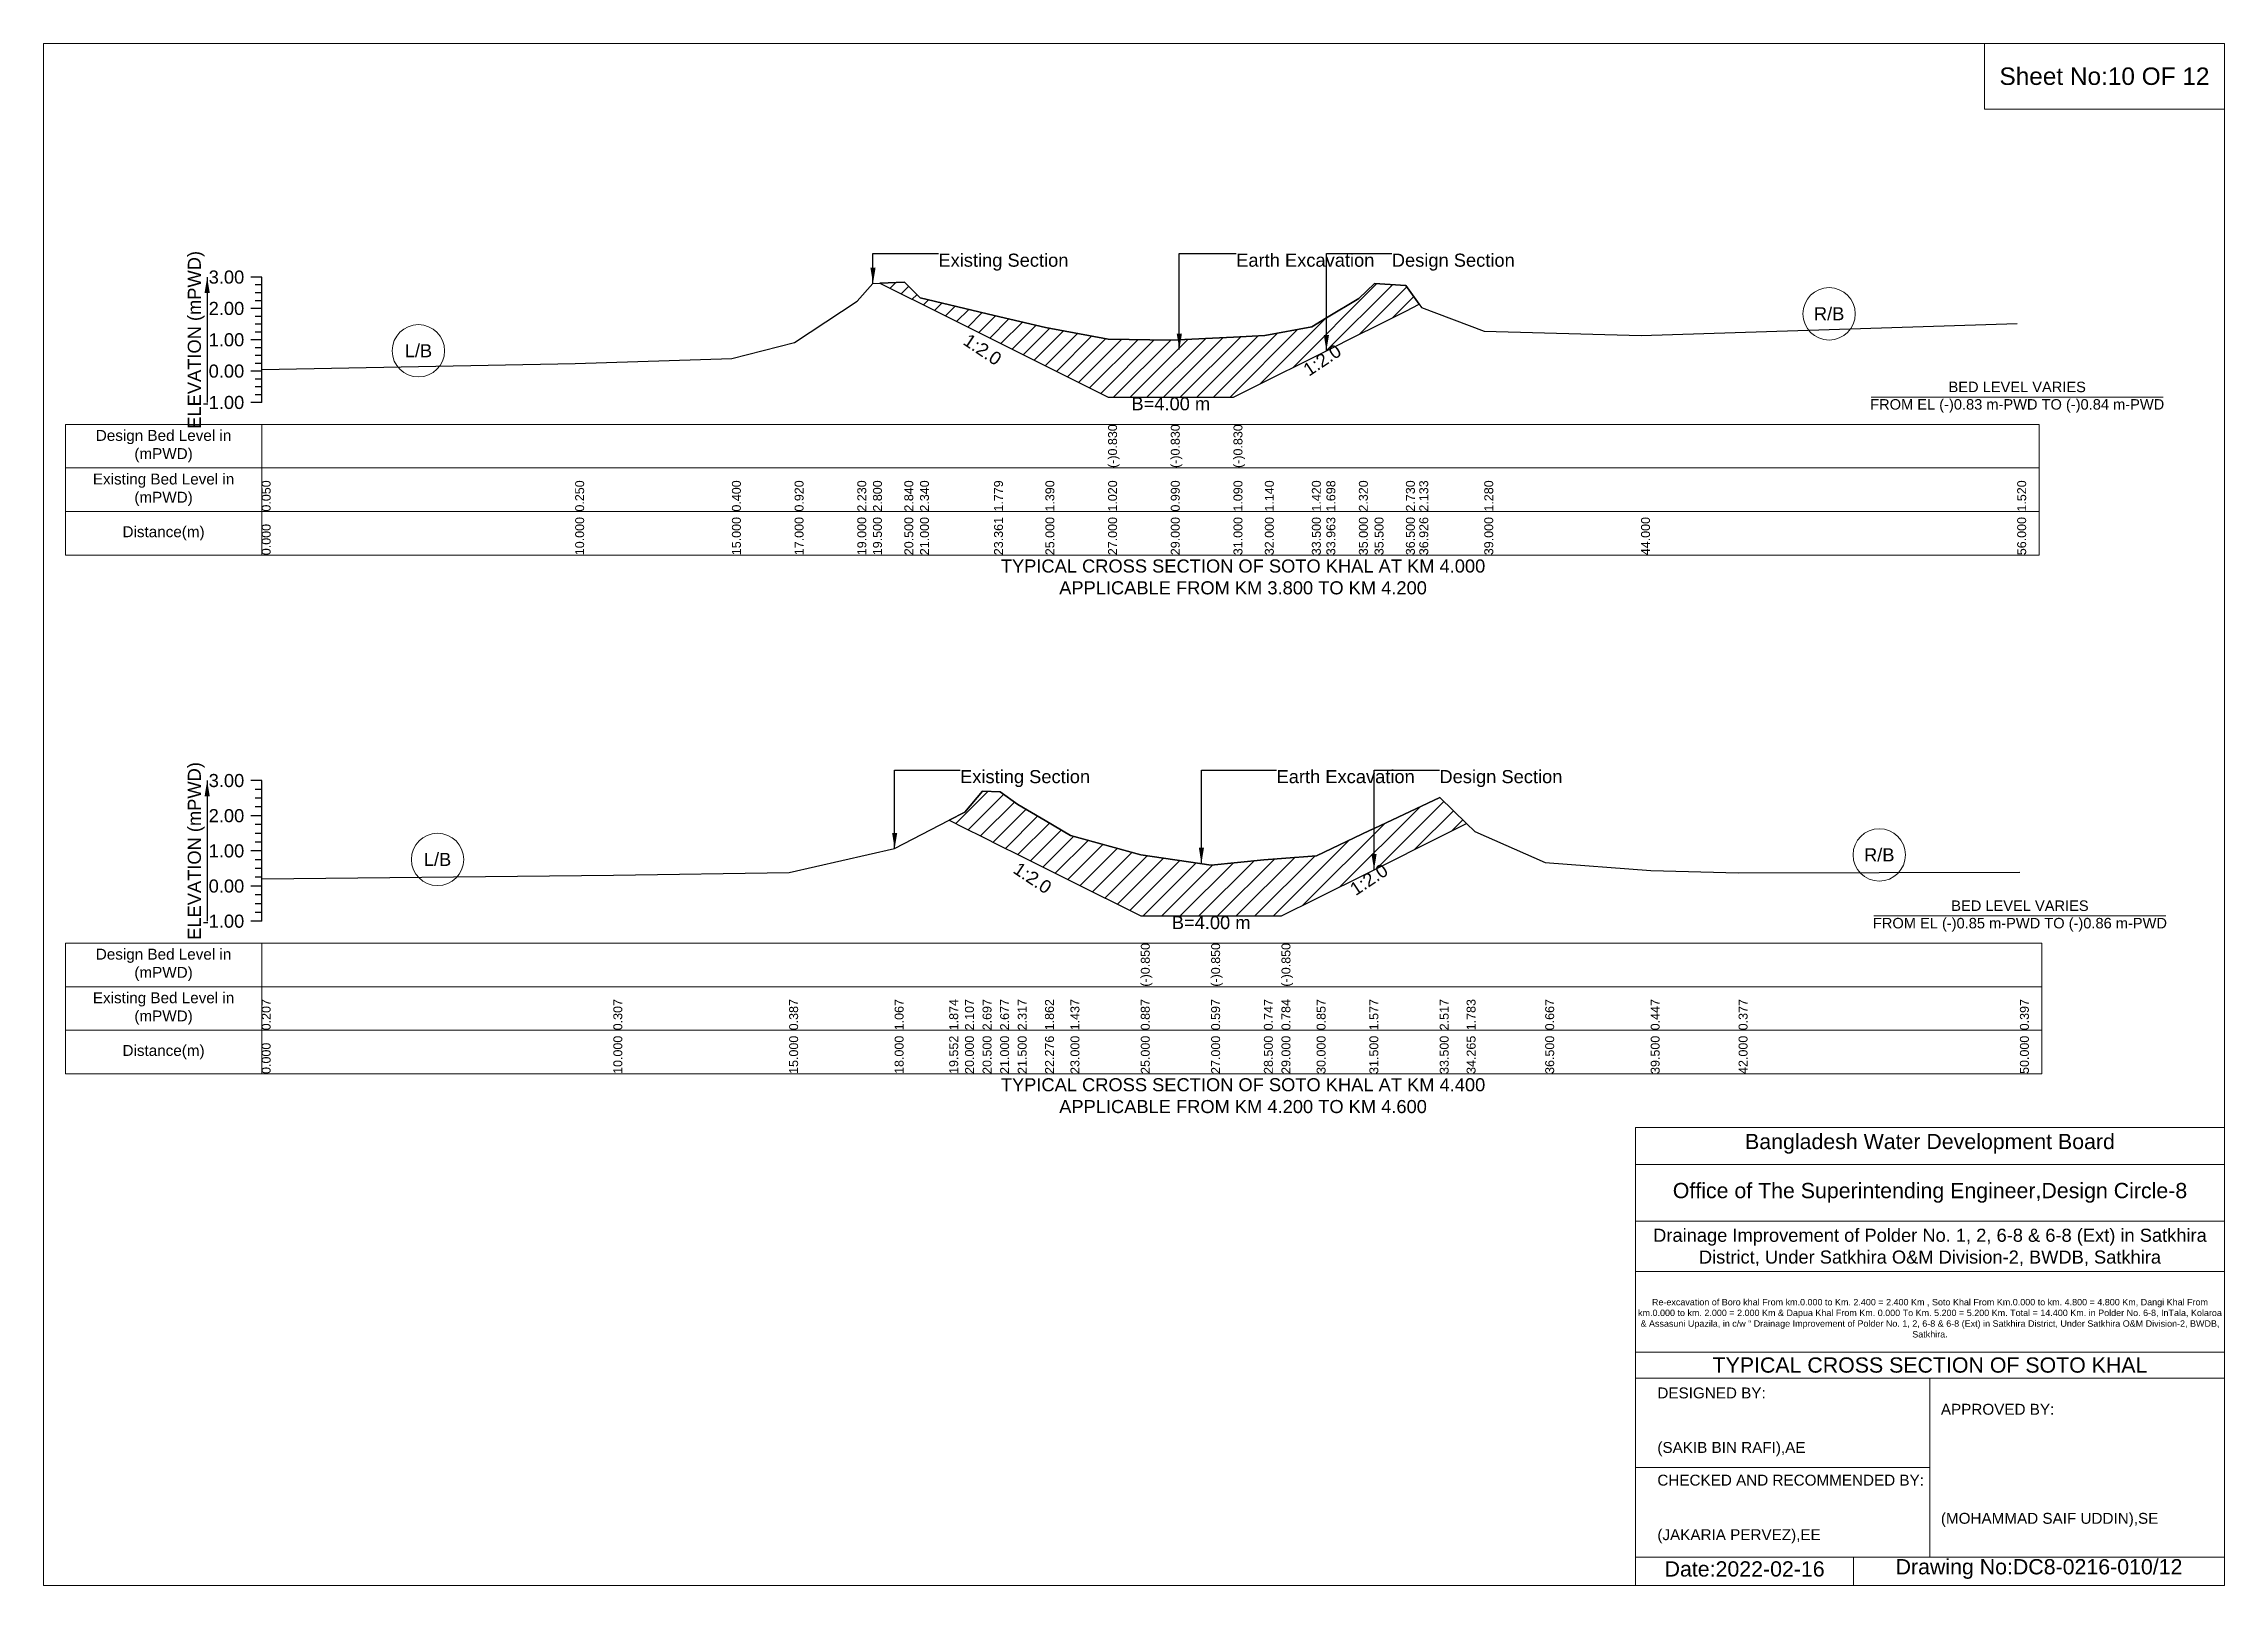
# Model space of a CAD drawing. Header units: inches. Extents: x 91000 to 538000, y -5656 to 0.
# Drawn here: x 190000 to 198000, y -5656 to 0 of the extents above; entities that cross this region are included whole.
import ezdxf

# ---------------------------------------------------------------- set-up
doc = ezdxf.new("R2010")
doc.units = ezdxf.units.IN
doc.header["$LTSCALE"] = 7
doc.header["$MEASUREMENT"] = 0
for name, color, linetype, lineweight in [('Cross section Data Border', 7, 'Continuous', 9), ('Cross Section Labels', 7, 'Continuous', 9), ('Existing_Bed_Level for Xsection', 7, 'Continuous', 25)]:
    doc.layers.add(name, color=color, linetype=linetype, lineweight=lineweight)
doc.styles.get("Standard").update_dxf_attribs({"font": 'arial.ttf'})
doc.dimstyles.get("Standard").update_dxf_attribs({"dimtxt": 45, "dimasz": 60, "dimexe": 0.18, "dimexo": 0.0625, "dimgap": 0.09, "dimtad": 0, "dimtih": 1, "dimtoh": 1, "dimdec": 4, "dimzin": 0, "dimdsep": 46, "dimtxsty": 'Standard', "dimcen": 0.09, "dimadec": 0, "dimazin": 0, "dimtfac": 1, "dimtdec": 4, "dimtofl": 0, "dimtmove": 0, "dimatfit": 3, "dimfxl": 1, "dimtolj": 1, "dimtzin": 0, "dimarcsym": 0})

msp = doc.modelspace()

# ---------------------------------------------------------------- texts
at = {"layer": 'Cross section Data Border', "char_height": 40, "width": 640, "attachment_point": 5}
for s, insert in [('Design Bed Level in (mPWD)', (190440, -1476.75)), ('Existing Bed Level in (mPWD)', (190440, -1636.75)), ('Distance(m)', (190440, -1796.75)), ('Design Bed Level in (mPWD)', (190440, -3379.703)), ('Existing Bed Level in (mPWD)', (190440, -3539.703)), ('Distance(m)', (190440, -3699.703))]:
    msp.add_mtext(s, dxfattribs=dict(at, insert=insert))
at = {"layer": 'Cross Section Labels'}
for s, insert, char_height, attachment_point in [('Sheet No:10 OF 12', (197560, -120), 64, 5), ('Existing Section', (193282.5, -770.5), 48, 1), ('Earth Excavation', (194375, -770.5), 48, 1), ('Design Section', (194945.76316, -770.5), 48, 1), ('R/B', (196550, -991.3), 48, 5), ('L/B', (191375, -1127), 48, 5), ('BED LEVEL VARIES ^JFROM EL (-)0.83 m-PWD TO (-)0.84 m-PWD', (197240, -1297.2), 38.4, 5), ('B=4.00 m', (194135, -1297.2), 48, 2), ('TYPICAL CROSS SECTION OF SOTO KHAL AT KM 4.000^JAPPLICABLE FROM KM 3.800 TO KM 4.200', (194400, -1956.75), 48, 5), ('Existing Section', (193362, -2665.003), 48, 1), ('Earth Excavation', (194523, -2665.003), 48, 1), ('Design Section', (195120.59692, -2665.003), 48, 1), ('R/B', (196734, -2976.28), 48, 5), ('L/B', (191445, -2993.05), 48, 5), ('B=4.00 m', (194283, -3200.353), 48, 2), ('BED LEVEL VARIES ^JFROM EL (-)0.85 m-PWD TO (-)0.86 m-PWD', (197250, -3200.353), 38.4, 5), ('TYPICAL CROSS SECTION OF SOTO KHAL AT KM 4.400^JAPPLICABLE FROM KM 4.200 TO KM 4.600', (194400, -3859.703), 48, 5), ('Bangladesh Water Development Board', (196920, -4036), 56, 5), ('Office of The Superintending Engineer,Design Circle-8', (196920, -4216), 56, 5)]:
    msp.add_mtext(s, dxfattribs=dict(at, insert=insert, char_height=char_height, attachment_point=attachment_point))
at = {"layer": 'Cross Section Labels', "char_height": 48, "attachment_point": 2}
for insert, rotation in [((193457.77778, -1102.33889), 326.309932474), ((194677.01316, -1141.19342), 33.690067526), ((193641.35147, -3040.77874), 326.309932474), ((194848.34692, -3046.67954), 33.690067526)]:
    msp.add_mtext('1:2.0', dxfattribs=dict(at, insert=insert, rotation=rotation))
at = {"layer": 'Cross Section Labels'}
for s, insert, char_height, width, attachment_point in [('Drainage Improvement of Polder No. 1, 2, 6-8 & 6-8 (Ext) in Satkhira District, Under Satkhira O&M Division-2, BWDB, Satkhira', (196920, -4416), 48, 2240, 5), ('Re-excavation of Boro khal From km.0.000 to Km. 2.400 = 2.400 Km , Soto Khal From Km.0.000 to km. 4.800 = 4.800 Km, Dangi Khal From km.0.000 to km. 2.000 = 2.000 Km & Dapua Khal From Km. 0.000 To Km. 5.200 = 5.200 Km. Total = 14.400 Km. in Polder No. 6-8, InTala, Kolaroa & Assasuni Upazila, in c/w “ Drainage Improvement of Polder No. 1, 2, 6-8 & 6-8 (Ext) in Satkhira District, Under Satkhira O&M Division-2, BWDB, Satkhira.', (196920, -4676), 23.56497918, 2160, 5), ('TYPICAL CROSS SECTION OF SOTO KHAL', (196920, -4848), 56, 2240, 5), ('DESIGNED BY:^J^J^J(SAKIB BIN RAFI),AE', (195920, -5056), 40, 1120, 4), ('APPROVED BY:^J^J^J^J^J^J(MOHAMMAD SAIF UDDIN),SE', (196960, -5216), 40, 1120, 4), ('CHECKED AND RECOMMENDED BY:^J^J^J(JAKARIA PERVEZ),EE', (195920, -5376), 40, 1120, 4), ('Date:2022-02-16', (196240, -5596), 56, 1120, 5), ('Drawing No:DC8-0216-010/12', (197320, -5596), 56, 1760, 5)]:
    msp.add_mtext(s, dxfattribs=dict(at, insert=insert, char_height=char_height, width=width, attachment_point=attachment_point))
at = {"layer": 'Existing_Bed_Level for Xsection', "rotation": 90}
for s, insert, char_height, attachment_point in [('ELEVATION (mPWD)', (190560, -1086.75), 48, 5), ('(-)0.830', (193905, -1556.75), 32.8, 1), ('(-)0.830', (194135, -1556.75), 32.8, 1), ('(-)0.830', (194365, -1556.75), 32.8, 1), ('0.050', (190800, -1716.75), 32.8, 1), ('0.250', (191950, -1716.75), 32.8, 1), ('0.400', (192525, -1716.75), 32.8, 1), ('0.920', (192755, -1716.75), 32.8, 1), ('2.230', (192985, -1716.75), 32.8, 1), ('2.800', (193042.5, -1716.75), 32.8, 1), ('2.840', (193157.5, -1716.75), 32.8, 1), ('2.340', (193215, -1716.75), 32.8, 1), ('1.779', (193486.52778, -1716.75), 32.8, 1), ('1.390', (193675, -1716.75), 32.8, 1), ('1.020', (193905, -1716.75), 32.8, 1), ('0.990', (194135, -1716.75), 32.8, 1), ('1.090', (194365, -1716.75), 32.8, 1), ('1.140', (194480, -1716.75), 32.8, 1), ('1.420', (194652.5, -1716.75), 32.8, 1), ('1.698', (194705.76316, -1716.75), 32.8, 1), ('2.320', (194825, -1716.75), 32.8, 1), ('2.730', (194997.5, -1716.75), 32.8, 1), ('2.133', (195046.52632, -1716.75), 32.8, 1), ('1.280', (195285, -1716.75), 32.8, 1), ('1.520', (197240, -1716.75), 32.8, 1), ('10.000', (191950, -1876.75), 32.8, 1), ('15.000', (192525, -1876.75), 32.8, 1), ('17.000', (192755, -1876.75), 32.8, 1), ('19.000', (192985, -1876.75), 32.8, 1), ('19.500', (193042.5, -1876.75), 32.8, 1), ('20.500', (193157.5, -1876.75), 32.8, 1), ('21.000', (193215, -1876.75), 32.8, 1), ('23.361', (193486.52778, -1876.75), 32.8, 1), ('25.000', (193675, -1876.75), 32.8, 1), ('27.000', (193905, -1876.75), 32.8, 1), ('29.000', (194135, -1876.75), 32.8, 1), ('31.000', (194365, -1876.75), 32.8, 1), ('32.000', (194480, -1876.75), 32.8, 1), ('33.500', (194652.5, -1876.75), 32.8, 1), ('33.963', (194705.76316, -1876.75), 32.8, 1), ('35.000', (194825, -1876.75), 32.8, 1), ('35.500', (194882.5, -1876.75), 32.8, 1), ('36.500', (194997.5, -1876.75), 32.8, 1), ('36.926', (195046.52632, -1876.75), 32.8, 1), ('39.000', (195285, -1876.75), 32.8, 1), ('44.000', (195860, -1876.75), 32.8, 1), ('56.000', (197240, -1876.75), 32.8, 1), ('0.000', (190800, -1876.75), 32.8, 1), ('ELEVATION (mPWD)', (190560, -2961.703), 48, 5), ('(-)0.850', (194025, -3459.703), 32.8, 1), ('(-)0.850', (194283, -3459.703), 32.8, 1), ('(-)0.850', (194541, -3459.703), 32.8, 1), ('0.207', (190800, -3619.703), 32.8, 1), ('0.307', (192090, -3619.703), 32.8, 1), ('0.387', (192735, -3619.703), 32.8, 1), ('1.067', (193122, -3619.703), 32.8, 1), ('1.874', (193322.20294, -3619.703), 32.8, 1), ('2.107', (193380, -3619.703), 32.8, 1), ('2.697', (193444.5, -3619.703), 32.8, 1), ('2.677', (193509, -3619.703), 32.8, 1), ('2.317', (193573.5, -3619.703), 32.8, 1), ('1.862', (193673.60147, -3619.703), 32.8, 1), ('1.437', (193767, -3619.703), 32.8, 1), ('0.887', (194025, -3619.703), 32.8, 1), ('0.597', (194283, -3619.703), 32.8, 1), ('0.747', (194476.5, -3619.703), 32.8, 1), ('0.784', (194541, -3619.703), 32.8, 1), ('0.857', (194670, -3619.703), 32.8, 1), ('1.577', (194863.5, -3619.703), 32.8, 1), ('2.517', (195121.5, -3619.703), 32.8, 1), ('1.783', (195220.19384, -3619.703), 32.8, 1), ('0.667', (195508.5, -3619.703), 32.8, 1), ('0.447', (195895.5, -3619.703), 32.8, 1), ('0.377', (196218, -3619.703), 32.8, 1), ('0.397', (197250, -3619.703), 32.8, 1), ('0.000', (190800, -3779.703), 32.8, 1), ('10.000', (192090, -3779.703), 32.8, 1), ('15.000', (192735, -3779.703), 32.8, 1), ('18.000', (193122, -3779.703), 32.8, 1), ('19.552', (193322.20294, -3779.703), 32.8, 1), ('20.000', (193380, -3779.703), 32.8, 1), ('20.500', (193444.5, -3779.703), 32.8, 1), ('21.000', (193509, -3779.703), 32.8, 1), ('21.500', (193573.5, -3779.703), 32.8, 1), ('22.276', (193673.60147, -3779.703), 32.8, 1), ('23.000', (193767, -3779.703), 32.8, 1), ('25.000', (194025, -3779.703), 32.8, 1), ('27.000', (194283, -3779.703), 32.8, 1), ('28.500', (194476.5, -3779.703), 32.8, 1), ('29.000', (194541, -3779.703), 32.8, 1), ('30.000', (194670, -3779.703), 32.8, 1), ('31.500', (194863.5, -3779.703), 32.8, 1), ('33.500', (195121.5, -3779.703), 32.8, 1), ('34.265', (195220.19384, -3779.703), 32.8, 1), ('36.500', (195508.5, -3779.703), 32.8, 1), ('39.500', (195895.5, -3779.703), 32.8, 1), ('42.000', (196218, -3779.703), 32.8, 1), ('50.000', (197250, -3779.703), 32.8, 1)]:
    msp.add_mtext(s, dxfattribs=dict(at, insert=insert, char_height=char_height, attachment_point=attachment_point))
at = {"layer": 'Existing_Bed_Level for Xsection', "char_height": 48, "attachment_point": 6}
for s, insert in [('3.00', (190736, -856.75)), ('2.00', (190736, -971.75)), ('1.00', (190736, -1086.75)), ('0.00', (190736, -1201.75)), ('-1.00', (190736, -1316.75)), ('3.00', (190736, -2703.703)), ('2.00', (190736, -2832.703)), ('1.00', (190736, -2961.703)), ('0.00', (190736, -3090.703)), ('-1.00', (190736, -3219.703))]:
    msp.add_mtext(s, dxfattribs=dict(at, insert=insert))

# ---------------------------------------------------------------- hatches: boundary and pattern name
at = {"layer": 'Existing_Bed_Level for Xsection'}
h = msp.add_hatch(dxfattribs=at)
h.set_pattern_fill('ANSI31', color=256, scale=345, style=0)
h.paths.add_polyline_path([(193068.05556, -878.72778), (193157.5, -923.45), (193215, -952.2), (193486.52778, -1087.96389), (193675, -1182.2), (193905, -1297.2), (194135, -1297.2), (194365, -1297.2), (194480, -1239.7), (194652.5, -1153.45), (194705.76316, -1126.81842), (194825, -1067.2), (194882.5, -1038.45), (194997.5, -980.95), (195046.52632, -956.43684), (194997.5, -887.8), (194882.5, -879.75), (194825, -934.95), (194705.76316, -1006.49211), (194652.5, -1038.45), (194480, -1070.65), (194365, -1076.4), (194135, -1087.9), (193905, -1084.45), (193675, -1041.9), (193486.52778, -997.13785), (193215, -932.65), (193157.5, -875.15)])
h = msp.add_hatch(dxfattribs=at)
h.set_pattern_fill('ANSI31', color=256, scale=387, style=0)
h.paths.add_polyline_path([(193322.20294, -2848.95447), (193380, -2877.853), (193444.5, -2910.103), (193509, -2942.353), (193573.5, -2974.603), (193673.60147, -3024.65374), (193767, -3071.353), (194025, -3200.353), (194283, -3200.353), (194476.5, -3200.353), (194541, -3200.353), (194670, -3135.853), (194863.5, -3039.103), (194880.59692, -3030.55454), (195121.5, -2910.103), (195220.19384, -2860.75608), (195121.5, -2766.01), (194880.59692, -2879.23445), (194863.5, -2887.27), (194670, -2980.15), (194541, -2989.61), (194476.5, -2994.34), (194283, -3013.69), (194025, -2976.28), (193767, -2905.33), (193673.60147, -2850.5362), (193573.5, -2791.81), (193509, -2745.37), (193444.5, -2742.79), (193380, -2818.9)])

# ---------------------------------------------------------------- linework, layer by layer
at = {"layer": 'Cross section Data Border'}
for points in [[(190080, -1396.75), (197320, -1396.75), (197320, -1876.75), (190080, -1876.75)], [(190080, -3299.703), (197330, -3299.703), (197330, -3779.703), (190080, -3779.703)]]:
    msp.add_lwpolyline(points, close=True, dxfattribs=at)
for points in [[(190800, -1396.75), (190800, -1876.75)], [(190080, -1556.75), (197320, -1556.75)], [(190080, -1716.75), (197320, -1716.75)], [(190800, -3299.703), (190800, -3779.703)], [(190080, -3459.703), (197330, -3459.703)], [(190080, -3619.703), (197330, -3619.703)]]:
    msp.add_lwpolyline(points, dxfattribs=at)
at = {"layer": 'Cross Section Labels'}
for points in [[(190000, 0), (198000, 0), (198000, -5656), (190000, -5656)], [(197120, 0), (198000, 0), (198000, -240), (197120, -240)]]:
    msp.add_lwpolyline(points, close=True, dxfattribs=at)
for points in [[(196704.19427, -1297.2), (197775.80573, -1297.2)], [(196714.19427, -3200.353), (197785.80573, -3200.353)], [(195840, -5656), (195840, -3976), (198000, -3976)], [(195840, -4112), (198000, -4112)], [(195840, -4320), (198000, -4320)], [(195840, -4504), (198000, -4504)], [(195840, -4800), (198000, -4800)], [(195840, -4896), (198000, -4896)], [(196920, -4896), (196920, -5552)], [(195840, -5224), (196920, -5224)], [(195840, -5552), (198000, -5552)], [(196640, -5552), (196640, -5656)]]:
    msp.add_lwpolyline(points, dxfattribs=at)
for centre in [(196550, -991.3), (191375, -1127), (191445, -2993.05), (196734, -2976.28)]:
    msp.add_circle(centre, 96, dxfattribs=at)
at = {"layer": 'Existing_Bed_Level for Xsection'}
for points in [[(190800, -856.75), (190760, -856.75)], [(190800, -1316.75), (190800, -1201.75), (190800, -1086.75), (190800, -971.75), (190800, -856.75)], [(190800, -1196), (191950, -1173), (192525, -1155.75), (192755, -1095.95), (192985, -945.3), (193042.5, -879.75), (193068.05556, -878.72778), (193157.5, -875.15), (193215, -932.65), (193486.52778, -997.13785), (193675, -1041.9), (193905, -1084.45), (193905, -1084.45), (194135, -1087.9), (194135, -1087.9), (194365, -1076.4), (194365, -1076.4), (194480, -1070.65), (194652.5, -1038.45), (194705.76316, -1006.49211), (194825, -934.95), (194882.5, -879.75), (194997.5, -887.8), (195046.52632, -956.43684), (195055, -968.3), (195285, -1054.55), (195860, -1070.65), (197240, -1026.95)], [(190800, -885.5), (190776, -885.5)], [(190800, -914.25), (190776, -914.25)], [(190800, -943), (190776, -943)], [(190800, -971.75), (190760, -971.75)], [(190800, -1000.5), (190776, -1000.5)], [(190800, -1029.25), (190776, -1029.25)], [(190800, -1086.75), (190760, -1086.75)], [(190800, -1058), (190776, -1058)], [(190800, -1115.5), (190776, -1115.5)], [(190800, -1144.25), (190776, -1144.25)], [(190800, -1173), (190776, -1173)], [(190800, -1201.75), (190760, -1201.75)], [(190800, -1230.5), (190776, -1230.5)], [(190800, -1259.25), (190776, -1259.25)], [(190800, -1316.75), (190760, -1316.75)], [(190800, -1288), (190776, -1288)], [(190800, -2703.703), (190760, -2703.703)], [(190800, -3219.703), (190800, -3090.703), (190800, -2961.703), (190800, -2832.703), (190800, -2703.703)], [(190800, -2735.953), (190776, -2735.953)], [(190800, -2768.203), (190776, -2768.203)], [(190800, -3064), (192090, -3051.1), (192735, -3040.78), (193122, -2953.06), (193322.20294, -2848.95447), (193380, -2818.9), (193444.5, -2742.79), (193509, -2745.37), (193573.5, -2791.81), (193673.60147, -2850.5362), (193767, -2905.33), (194025, -2976.28), (194025, -2976.28), (194283, -3013.69), (194283, -3013.69), (194476.5, -2994.34), (194541, -2989.61), (194541, -2989.61), (194670, -2980.15), (194863.5, -2887.27), (194880.59692, -2879.23445), (195121.5, -2766.01), (195220.19384, -2860.75608), (195250.5, -2889.85), (195508.5, -3004.66), (195895.5, -3033.04), (196218, -3042.07), (197250, -3039.49)], [(190800, -2832.703), (190760, -2832.703)], [(190800, -2800.453), (190776, -2800.453)], [(190800, -2864.953), (190776, -2864.953)], [(190800, -2897.203), (190776, -2897.203)], [(190800, -2929.453), (190776, -2929.453)], [(190800, -2961.703), (190760, -2961.703)], [(190800, -2993.953), (190776, -2993.953)], [(190800, -3026.203), (190776, -3026.203)], [(190800, -3090.703), (190760, -3090.703)], [(190800, -3058.453), (190776, -3058.453)], [(190800, -3122.953), (190776, -3122.953)], [(190800, -3155.203), (190776, -3155.203)], [(190800, -3187.453), (190776, -3187.453)], [(190800, -3219.703), (190760, -3219.703)]]:
    msp.add_lwpolyline(points, dxfattribs=at)
for points in [[(193068.05556, -878.72778), (193068.05556, -878.72778), (193157.5, -923.45), (193215, -952.2), (193486.52778, -1087.96389), (193675, -1182.2), (193905, -1297.2), (193905, -1297.2), (194135, -1297.2), (194135, -1297.2), (194365, -1297.2), (194365, -1297.2), (194480, -1239.7), (194652.5, -1153.45), (194705.76316, -1126.81842), (194825, -1067.2), (194882.5, -1038.45), (194997.5, -980.95), (195046.52632, -956.43684), (195046.52632, -956.43684), (195046.52632, -956.43684), (194997.5, -887.8), (194882.5, -879.75), (194825, -934.95), (194705.76316, -1006.49211), (194652.5, -1038.45), (194480, -1070.65), (194365, -1076.4), (194365, -1076.4), (194135, -1087.9), (194135, -1087.9), (193905, -1084.45), (193905, -1084.45), (193675, -1041.9), (193486.52778, -997.13785), (193215, -932.65), (193157.5, -875.15), (193068.05556, -878.72778)], [(193322.20294, -2848.95447), (193322.20294, -2848.95447), (193380, -2877.853), (193444.5, -2910.103), (193509, -2942.353), (193573.5, -2974.603), (193673.60147, -3024.65374), (193767, -3071.353), (194025, -3200.353), (194025, -3200.353), (194283, -3200.353), (194283, -3200.353), (194476.5, -3200.353), (194541, -3200.353), (194541, -3200.353), (194670, -3135.853), (194863.5, -3039.103), (194880.59692, -3030.55454), (195121.5, -2910.103), (195220.19384, -2860.75608), (195121.5, -2766.01), (194880.59692, -2879.23445), (194863.5, -2887.27), (194670, -2980.15), (194541, -2989.61), (194541, -2989.61), (194476.5, -2994.34), (194283, -3013.69), (194283, -3013.69), (194025, -2976.28), (194025, -2976.28), (193767, -2905.33), (193673.60147, -2850.5362), (193573.5, -2791.81), (193509, -2745.37), (193444.5, -2742.79), (193380, -2818.9), (193322.20294, -2848.95447)]]:
    msp.add_lwpolyline(points, close=True, dxfattribs=at)

msp.set_redraw_order([(e.dxf.handle, doc.entitydb.next_handle()) for e in msp.query("TEXT MTEXT ATTDEF DIMENSION ARC_DIMENSION")])  # texts and dimensions are drawn at this point

# ---------------------------------------------------------------- leaders
at = {"layer": 'Cross Section Labels', "annotation_type": 0, "has_hookline": 1, "hookline_direction": 0}
for points, text_width in [([(193042.5, -879.75), (193042.5, -770.5), (193282.41, -770.5)], 467.16508), ([(194166.25953, -1121.88907), (194166.25953, -770.5), (194374.91, -770.5)], 496.99318), ([(194705.76316, -1126.81842), (194705.76316, -770.5), (194945.67316, -770.5)], 441.23329), ([(193122, -2953.06), (193122, -2665.003), (193361.91, -2665.003)], 467.16508), ([(194247.30369, -3007.50862), (194247.30369, -2665.003), (194522.91, -2665.003)], 496.99318), ([(194880.59692, -3030.55454), (194880.59692, -2665.003), (195120.50692, -2665.003)], 441.23329)]:
    msp.add_leader(points, dimstyle='Standard', override={"dimasz": 57.6}, dxfattribs=dict(at, text_width=text_width))
at = {"layer": 'Existing_Bed_Level for Xsection'}
for points in [[(190600, -856.75), (190600, -1316.75)], [(190600, -2703.703), (190600, -3219.703)]]:
    msp.add_leader(points, dimstyle='Standard', override={"dimasz": 57.6}, dxfattribs=at)

doc.saveas('drawing.dxf')
